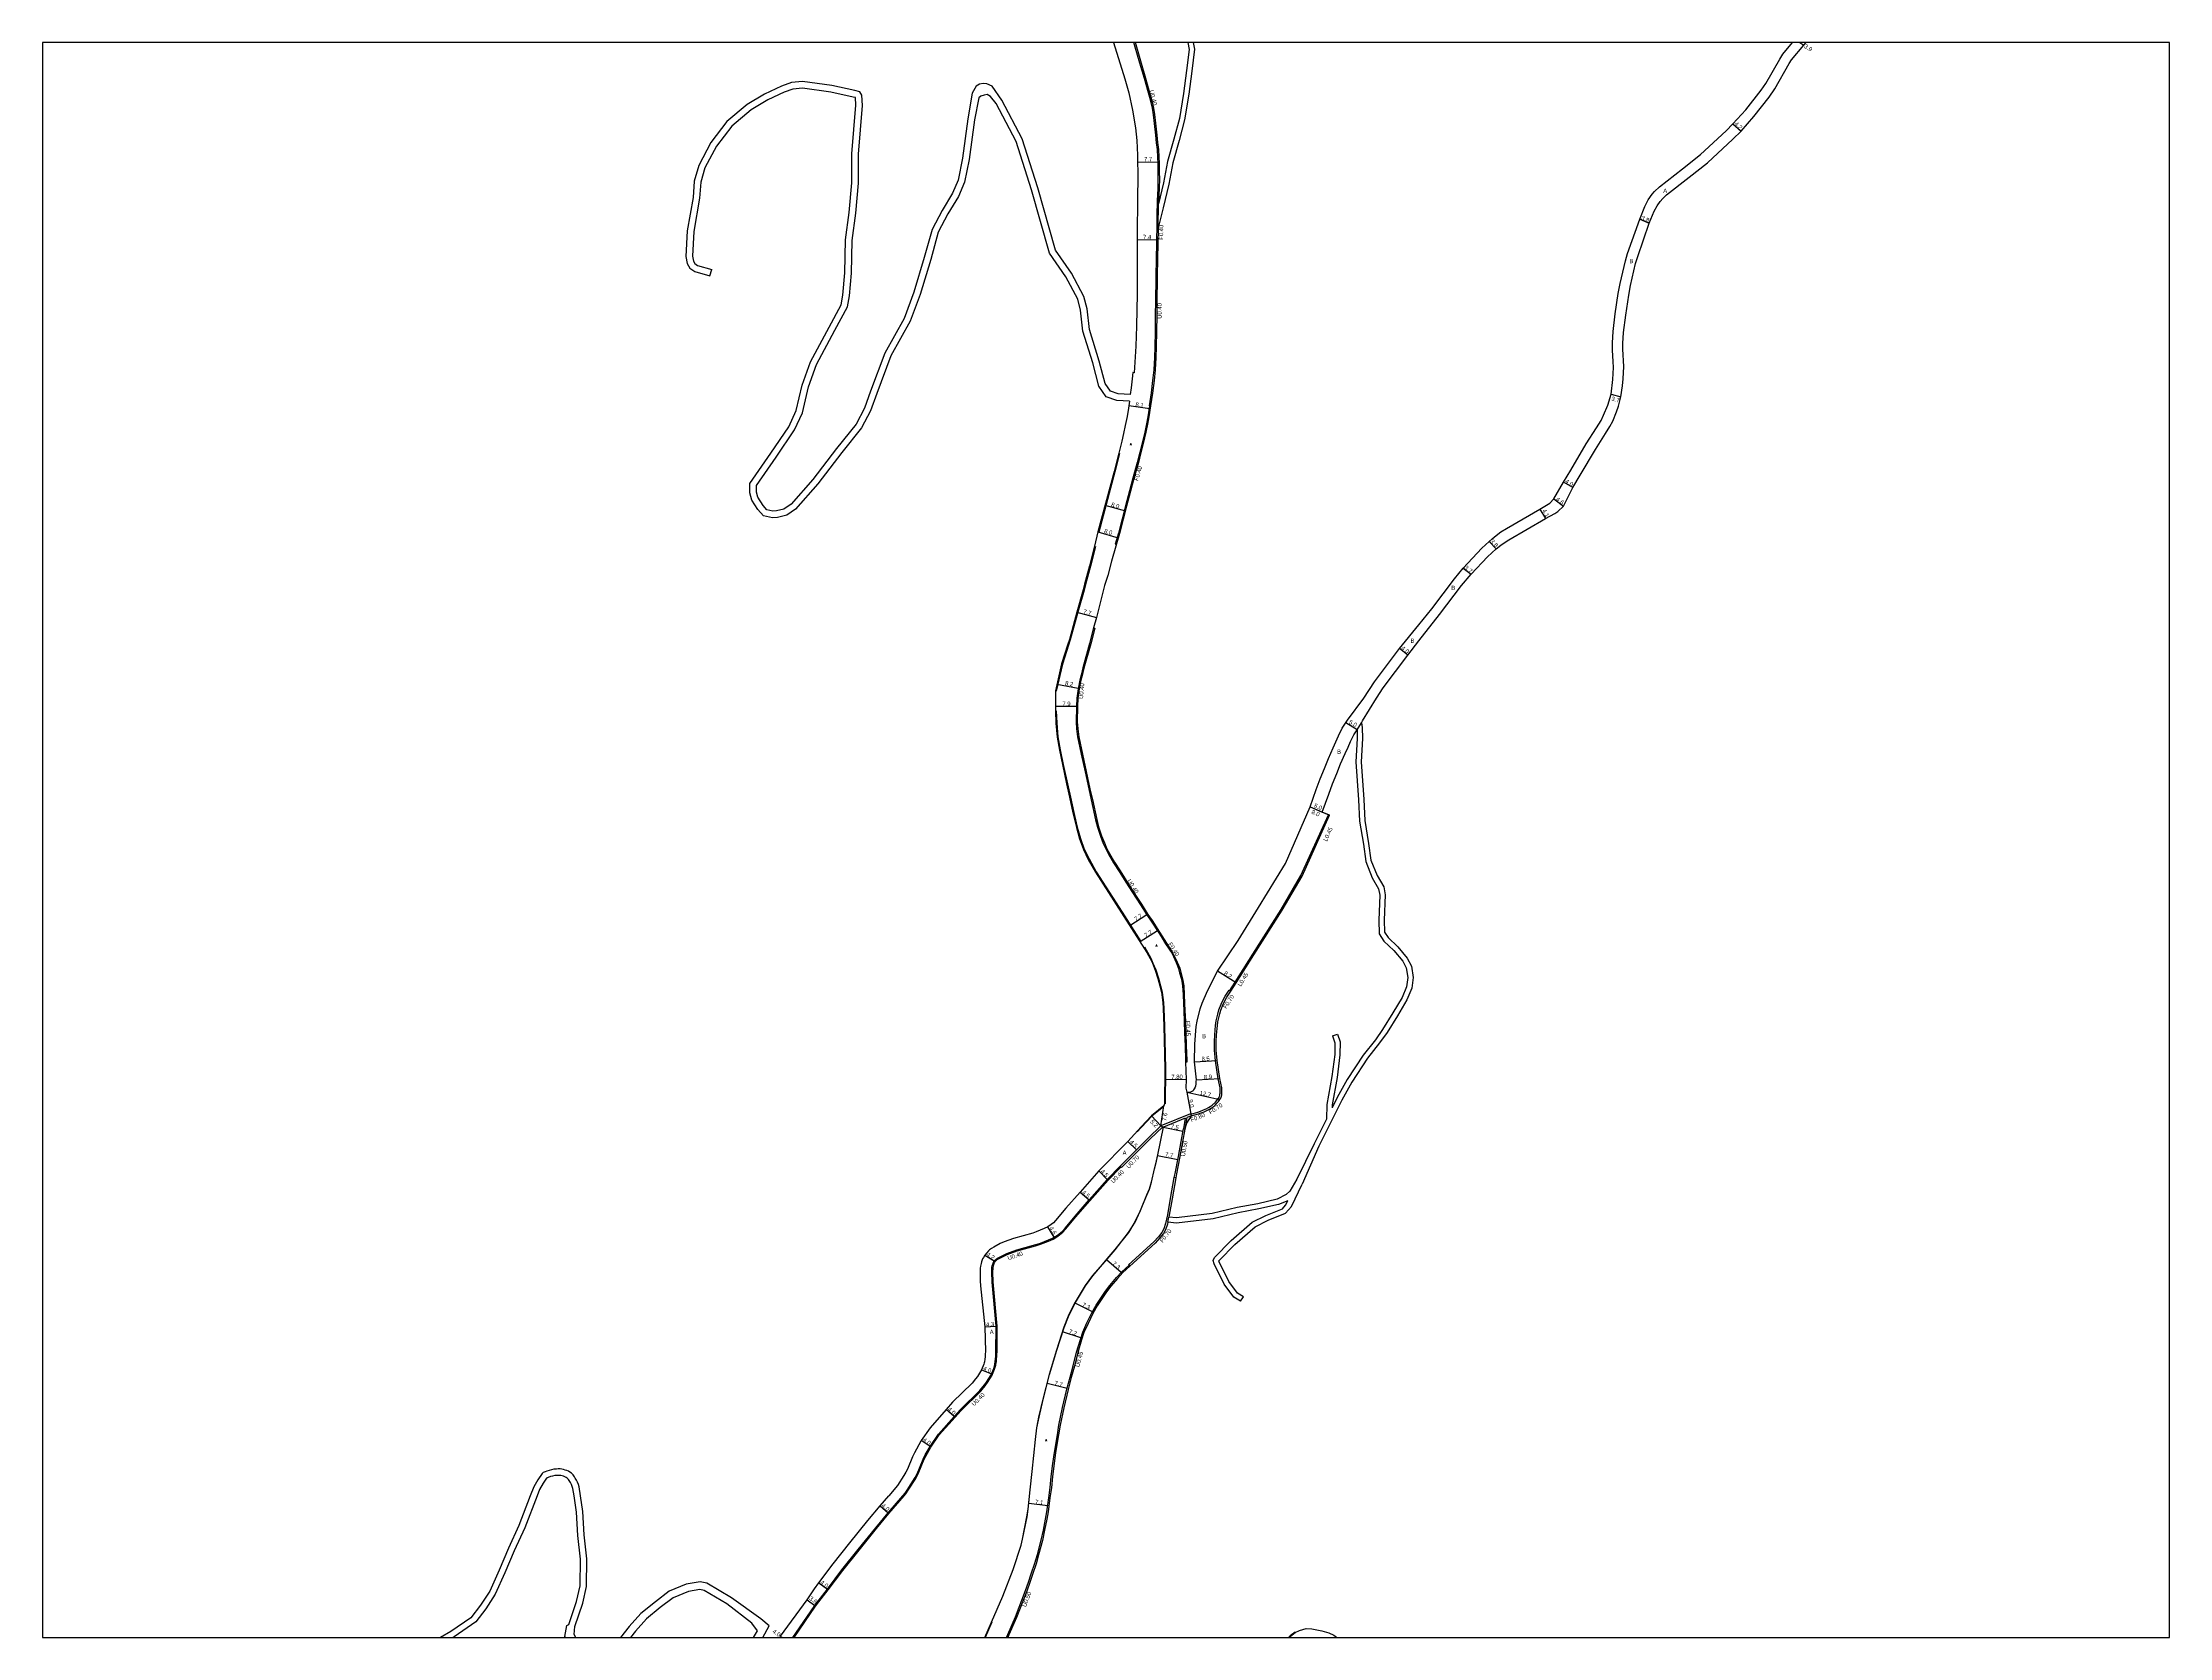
# Model space of a CAD drawing. Header units: metres. Extents: x -24000 to -20800, y -90000 to -87000.
# Drawn here: x -23200 to -22400, y -90000 to -89400 of the extents above; entities that cross this region are included whole.
import ezdxf

# ---------------------------------------------------------------- set-up
doc = ezdxf.new("R2010")
doc.units = ezdxf.units.M
doc.header["$LTSCALE"] = 2.5
for name, color, linetype in [('側溝・桝', 7, 'Continuous'), ('図郭', 7, 'Continuous'), ('幅員', 7, 'Continuous'), ('歩道・分離帯・安全施設', 7, 'Continuous'), ('舗装', 7, 'Continuous'), ('道路', 7, 'Continuous')]:
    doc.layers.add(name, color=color, linetype=linetype)
doc.styles.get("Standard").update_dxf_attribs({"font": ''})
doc.styles.add('YOKO_DECO', font='txt.shx', dxfattribs={"bigfont": 'extfont.shx'})
doc.styles.get('Standard').set_extended_font_data('@MS PGothic')

msp = doc.modelspace()

# ---------------------------------------------------------------- linework, layer by layer
at = {"layer": '側溝・桝'}
for points in [[(-22780.2, -89459.57), (-22780.61, -89459.56), (-22780.44, -89454.95), (-22780.32, -89451.18), (-22780.36, -89449), (-22780.4, -89445.65), (-22780.48, -89443.08), (-22780.66, -89440.23), (-22780.98, -89437.67), (-22781.24, -89434.91), (-22781.78, -89430.4), (-22782.19, -89427.14), (-22782.56, -89424.74), (-22783.06, -89422.53), (-22783.52, -89420.68), (-22784.3, -89418), (-22785.58, -89413.56), (-22787.22, -89407.82), (-22789.24, -89400.82), (-22789.48, -89400)], [(-22780.88, -89474), (-22780.79, -89469.45), (-22780.7, -89465.02), (-22780.61, -89459.56)], [(-22780.39, -89469.46), (-22780.22, -89460.71)], [(-22783.27, -89536.67), (-22783.68, -89536.61), (-22782.93, -89531.83), (-22782.33, -89527.12), (-22781.93, -89523.16), (-22781.67, -89518.52), (-22781.51, -89514.48), (-22781.44, -89508.72), (-22781.34, -89502.51), (-22781.24, -89497.26), (-22781.12, -89488.59), (-22781.01, -89480.63), (-22780.92, -89476.26), (-22780.88, -89474), (-22780.47, -89474.01)], [(-22783.68, -89536.61), (-22784.32, -89540.75), (-22784.81, -89543.45), (-22785.45, -89546.53), (-22786.24, -89550.2), (-22787.27, -89554.07), (-22788.22, -89557.93), (-22789.95, -89563.86), (-22791.14, -89568.64), (-22792.65, -89574.32), (-22793.95, -89579.22), (-22795.33, -89584.55), (-22796.54, -89588.76), (-22796.15, -89588.85)], [(-22804.64, -89620.19), (-22806.16, -89626.14)], [(-22806.16, -89626.14), (-22808.69, -89635.23), (-22809.36, -89637.98), (-22809.85, -89639.82), (-22810.45, -89643.08), (-22810.98, -89646.64), (-22811.15, -89649.81), (-22811.22, -89655.5), (-22811.04, -89658.15), (-22810.69, -89661.21), (-22809.29, -89667.74), (-22807.85, -89674.37), (-22806.5, -89680.81), (-22805.54, -89684.85), (-22803.89, -89692.4), (-22803.19, -89695.2), (-22802.07, -89698.6), (-22801.01, -89701.26), (-22800, -89703.52), (-22799, -89705.34), (-22797.13, -89708.56), (-22795.01, -89711.82), (-22792.48, -89715.82), (-22790.27, -89719.41), (-22787.05, -89724.4), (-22784.58, -89728.2), (-22783.04, -89730.5), (-22780.18, -89734.91), (-22779.29, -89736.32), (-22778.95, -89736.09)], [(-22779.29, -89736.32), (-22777.59, -89739.01), (-22775.16, -89742.75), (-22773.56, -89746.1), (-22772.67, -89748.29), (-22772.3, -89749.95), (-22771.62, -89752.37), (-22771.22, -89754.92), (-22771.03, -89758.12), (-22770.89, -89761.48), (-22770.77, -89764.17), (-22770.6, -89768.29), (-22770.44, -89772.51), (-22770.25, -89777.42), (-22770.06, -89782.79), (-22770.04, -89783.57)], [(-22770.17, -89804.65), (-22778.42, -89808.01)], [(-22770.17, -89804.65), (-22770.91, -89808.65)], [(-22769.6, -89804.42), (-22770.4, -89808.74)], [(-22768.02, -89803.78), (-22768.24, -89803.86), (-22769.6, -89804.42)], [(-22773.77, -89827.08), (-22774.3, -89826.98), (-22773.97, -89825.45), (-22772.74, -89819.01), (-22771.74, -89813.42), (-22770.91, -89808.65), (-22770.4, -89808.74)], [(-22774.3, -89826.98), (-22774.48, -89826.95), (-22775.83, -89834.88), (-22776.89, -89841), (-22777.57, -89844.31), (-22778.28, -89846.3), (-22779.03, -89847.6), (-22780.3, -89849.27), (-22782.02, -89851.17), (-22791.48, -89859.77), (-22791.31, -89859.96)], [(-22776.73, -89843.82), (-22776.33, -89841.85)], [(-22837.45, -90000), (-22836.94, -89998.86), (-22834.08, -89992.24), (-22830.25, -89982.36), (-22829.1, -89979.23), (-22828.11, -89976.1), (-22826.75, -89972.11), (-22825.81, -89968.8), (-22824.34, -89963.44), (-22823.53, -89959.58), (-22822.75, -89955.44), (-22822.21, -89952.7), (-22821.55, -89947.41), (-22821.01, -89943.63), (-22820.6, -89939.39), (-22820.01, -89934.53), (-22819.4, -89930.4), (-22818.28, -89923.73), (-22817.7, -89920.09), (-22816.36, -89913.47), (-22814.7, -89906.65), (-22813.5, -89902.08), (-22812.33, -89897.8), (-22811.08, -89892.68), (-22809.61, -89887.88), (-22808.74, -89885.17), (-22807.19, -89881.66), (-22805.32, -89877.89), (-22803.71, -89874.99), (-22802.21, -89872.77), (-22800.18, -89869.74), (-22798.56, -89867.61), (-22795.99, -89864.62), (-22794.02, -89862.43), (-22791.31, -89859.96), (-22791, -89860.31)]]:
    msp.add_lwpolyline(points, dxfattribs=at)
at = {"layer": '側溝・桝', "flags": 128}
for points in [[(-22753.46, -89756.61), (-22751.45, -89753.44), (-22744.81, -89742.94), (-22734.1, -89726.2), (-22726.66, -89713.34), (-22716.31, -89690.48)], [(-22768.14, -89803.08), (-22765.48, -89802.37), (-22764.43, -89801.99), (-22763.38, -89801.57), (-22762.36, -89801.1), (-22761.46, -89800.63), (-22760.78, -89800.23), (-22760.12, -89799.78), (-22759.51, -89799.29), (-22759.36, -89799.16), (-22758.77, -89798.57), (-22758.25, -89797.95), (-22757.76, -89797.27), (-22757.73, -89797.22), (-22757.49, -89796.82), (-22757.3, -89796.42), (-22757.24, -89796.25), (-22757.17, -89795.91), (-22757.13, -89795.53), (-22757.11, -89795.32), (-22757.07, -89794.49), (-22757.09, -89793.68), (-22757.12, -89793.28), (-22757.82, -89789.89), (-22758.87, -89783.08), (-22759.21, -89779.1), (-22759.21, -89775.79), (-22759.12, -89773.3), (-22758.79, -89769.79), (-22758.52, -89768.08), (-22757.96, -89765.46), (-22757.5, -89763.87), (-22756.7, -89761.8), (-22756.39, -89761.12), (-22755.15, -89758.8), (-22753.67, -89756.47)], [(-22753.67, -89756.47), (-22753.46, -89756.61), (-22753.08, -89756.85)], [(-22794.17, -89823.24), (-22788.08, -89817.07), (-22783.55, -89812.49), (-22778.68, -89807.86)], [(-22768.16, -89802.97), (-22779.32, -89807.51)], [(-22768.14, -89803.08), (-22768.16, -89802.97)], [(-22865.84, -89928.38), (-22862.69, -89923.83), (-22856.77, -89917.14), (-22854.49, -89914.56), (-22847.12, -89907.31), (-22845.49, -89905.36), (-22844.59, -89904.12), (-22842.85, -89901.34), (-22842.71, -89901), (-22841.92, -89899.07), (-22841.46, -89897.62), (-22841.4, -89897.3), (-22841.24, -89896.29), (-22841.14, -89895.28), (-22841.07, -89894.27), (-22841.01, -89893.26), (-22840.98, -89892.65), (-22840.92, -89882.89), (-22842.45, -89866.27), (-22842.52, -89862.61), (-22842.49, -89860.9), (-22842.37, -89860.13), (-22842.24, -89859.71), (-22842.05, -89859.26), (-22841.92, -89858.95), (-22841.68, -89858.58), (-22841.48, -89858.3), (-22841.22, -89858.08), (-22840.92, -89857.87), (-22840.63, -89857.66), (-22840.38, -89857.51), (-22837.14, -89855.88), (-22833.38, -89854.59), (-22826.49, -89852.66), (-22824.59, -89852.05), (-22821.68, -89850.94), (-22819.92, -89850.12), (-22819.24, -89849.73), (-22818.04, -89848.93), (-22816.88, -89848.05), (-22816.25, -89847.5), (-22815.08, -89846.3), (-22811.34, -89841.73), (-22806.04, -89835.68), (-22799.23, -89827.93), (-22794.39, -89823.03)], [(-22794.17, -89823.24), (-22794.67, -89822.74)], [(-22875.93, -89946.69), (-22875.25, -89945.91), (-22874.35, -89944.64), (-22871.54, -89940.15), (-22870.65, -89938.46), (-22868.34, -89932.94), (-22867.76, -89931.78), (-22865.84, -89928.38)], [(-22917.33, -90000), (-22909.22, -89988.18), (-22908, -89986.61), (-22904.48, -89982.11), (-22898.98, -89974.82), (-22892.86, -89967.15), (-22886.3, -89958.97), (-22881.64, -89953.33), (-22875.93, -89946.69)]]:
    msp.add_lwpolyline(points, dxfattribs=at)
at = {"layer": '図郭'}
msp.add_lwpolyline([(-23200, -90000), (-22400, -90000), (-22400, -89400), (-23200, -89400)], close=True, dxfattribs=at)
at = {"layer": '幅員', "flags": 128}
for points in [[(-22539.09, -89400), (-22537.53, -89401)], [(-22564.22, -89430.53), (-22561.13, -89433.38)], [(-22595.7, -89467.96), (-22599.2, -89466.49)], [(-22609.95, -89532.27), (-22606.39, -89533.28)], [(-22624.42, -89567.44), (-22627.87, -89565.4)], [(-22636.82, -89575.52), (-22634.74, -89579.05)], [(-22631.59, -89571.71), (-22627.9, -89574.47)], [(-22655.88, -89587.71), (-22653.23, -89590.44)], [(-22665.62, -89597.76), (-22662.71, -89600.05)], [(-22686.42, -89630.44), (-22689.55, -89627.95)], [(-22705.56, -89658.51), (-22709.81, -89655.88)], [(-22723.26, -89687.53), (-22715.89, -89690.65)], [(-22723.26, -89687.53), (-22718.65, -89689.48)], [(-22751.07, -89753.68), (-22758.01, -89749.32)], [(-22766.66, -89783.4), (-22758.17, -89782.99)], [(-22777.71, -89790.05), (-22769.92, -89789.95)], [(-22766.02, -89790.26), (-22757.13, -89789.76)], [(-22779.32, -89807.51), (-22778.21, -89799.99)], [(-22769.55, -89794.91), (-22757.14, -89797.6)], [(-22769.55, -89794.91), (-22768.02, -89803.78)], [(-22779.32, -89807.51), (-22782.9, -89803.73)], [(-22788.58, -89816.58), (-22791.78, -89813.42)], [(-22799.52, -89827.66), (-22802.72, -89824.49)], [(-22809.72, -89832.45), (-22806.34, -89835.42)], [(-22819.45, -89849.39), (-22821.88, -89845.48)], [(-22845.6, -89856.17), (-22842.01, -89858.35)], [(-22845.61, -89883.19), (-22841.32, -89882.91)], [(-22846.78, -89899.33), (-22843.08, -89900.84)], [(-22857.07, -89916.88), (-22860.07, -89914.23)], [(-22866.18, -89928.17), (-22869.47, -89925.89)], [(-22884.98, -89950.46), (-22881.94, -89953.07)], [(-22908.02, -89979.49), (-22904.8, -89981.86)], [(-22912.46, -89985.83), (-22909.55, -89987.95)], [(-22922.37, -89999.57), (-22921.76, -90000)]]:
    msp.add_lwpolyline(points, dxfattribs=at)
at = {"layer": '幅員'}
for points in [[(-22788.1, -89445.06), (-22780.42, -89444.82)], [(-22788.28, -89474.09), (-22780.88, -89474.23)], [(-22783.46, -89537.86), (-22791.46, -89536.72)], [(-22800.4, -89574.07), (-22792.71, -89576.12)], [(-22803.09, -89584.1), (-22795.41, -89586.31)], [(-22810.96, -89614.26), (-22803.55, -89616.32)], [(-22818.47, -89641.42), (-22810.42, -89642.9)], [(-22811.15, -89649.81), (-22819.03, -89649.82)], [(-22784.58, -89728.2), (-22791.02, -89732.32)], [(-22780.66, -89734.17), (-22787.17, -89738.33)], [(-22771.08, -89809.63), (-22778.45, -89808.15)], [(-22772.99, -89820.34), (-22780.58, -89818.82)], [(-22794.32, -89862.76), (-22799.8, -89857.98)], [(-22805.08, -89877.45), (-22811.58, -89874.22)], [(-22809.43, -89887.32), (-22816.3, -89885.08)], [(-22814.62, -89906.34), (-22822.1, -89904.41)], [(-22821.93, -89950.45), (-22829.02, -89949.64)]]:
    msp.add_lwpolyline(points, dxfattribs=at)
at = {"layer": '歩道・分離帯・安全施設'}
for points in [[(-22794.88, -89554.57), (-22796.66, -89561.48), (-22802.75, -89584.18)], [(-22803.95, -89589.54), (-22805.88, -89596.94), (-22807.71, -89603.84), (-22808.2, -89606)], [(-22808.2, -89606), (-22810.61, -89614.35), (-22813.42, -89624.7)], [(-22813.42, -89624.7), (-22814.12, -89626.75), (-22816.36, -89633.84), (-22818.69, -89644.02)], [(-22818.7, -89651.36), (-22818.53, -89656.05), (-22818.09, -89661.21), (-22817.2, -89666.13), (-22816.09, -89671.54), (-22814.48, -89678.85), (-22813.38, -89683.87), (-22812.11, -89689.71), (-22810.84, -89695.22), (-22809.61, -89699.47), (-22808.15, -89703.44), (-22806.39, -89707.14), (-22803.66, -89711.97), (-22793.93, -89727.17), (-22786.86, -89738.2)], [(-22785.52, -89740.22), (-22784.36, -89742.24), (-22783.16, -89744.49), (-22782.34, -89746.29), (-22781.29, -89748.89), (-22780.27, -89751.97), (-22779.48, -89754.83), (-22778.93, -89757.23), (-22778.6, -89759.25), (-22778.35, -89761.16), (-22778.19, -89763.44), (-22777.95, -89769.98), (-22777.7, -89780.53), (-22777.63, -89786.19), (-22777.76, -89799.27)], [(-22780.65, -89818.46), (-22781.12, -89820.75), (-22781.87, -89823.73), (-22783.02, -89828.68), (-22783.81, -89831.34), (-22784.72, -89833.59), (-22787.21, -89839.56), (-22789.14, -89843.66), (-22791.59, -89847.6), (-22796.62, -89854.09), (-22798.91, -89856.74), (-22802.18, -89860.51), (-22805.06, -89863.81), (-22807.88, -89867.64), (-22811.92, -89874.53), (-22814.23, -89879.18), (-22815.87, -89883.32), (-22818.66, -89891.87), (-22821.38, -89901.06), (-22823.78, -89910.39), (-22825.33, -89917.07), (-22826.11, -89921.17), (-22826.69, -89925.48), (-22827.94, -89937.61), (-22828.69, -89944.5), (-22828.99, -89948.15), (-22829.4, -89951.72), (-22829.84, -89954.62), (-22831.55, -89963.04)], [(-22842.9, -89994.28), (-22845.47, -90000)], [(-22728.9, -89997.99), (-22730.71, -89999.34), (-22731.35, -90000)]]:
    msp.add_lwpolyline(points, dxfattribs=at)
at = {"layer": '歩道・分離帯・安全施設', "flags": 128}
msp.add_lwpolyline([(-22778.25, -89800.2), (-22782.8, -89803.84), (-22786.68, -89807.97), (-22788.26, -89809.73)], dxfattribs=at)
at = {"layer": '舗装'}
msp.add_lwpolyline([(-22599.2, -89466.49), (-22595.7, -89467.96)], dxfattribs=at)
at = {"layer": '舗装', "flags": 128}
msp.add_lwpolyline([(-22705.56, -89658.51), (-22703.95, -89655.88)], dxfattribs=at)
at = {"layer": '道路'}
for points in [[(-22797.19, -89400), (-22792.88, -89413.68), (-22791.45, -89418.89), (-22790.06, -89425.39), (-22788.9, -89432.03), (-22788.43, -89436.85), (-22788.1, -89442.38), (-22788.08, -89451.43), (-22788.11, -89457.8), (-22788.28, -89473.08), (-22788.31, -89494.57), (-22788.47, -89506.74), (-22788.75, -89514.19), (-22789.42, -89524.2)], [(-22789.05, -89400), (-22788.84, -89400.7), (-22786.82, -89407.71), (-22785.19, -89413.44), (-22783.91, -89417.89), (-22783.12, -89420.57), (-22782.67, -89422.43), (-22782.16, -89424.67), (-22781.79, -89427.08), (-22781.37, -89430.35), (-22780.84, -89434.87), (-22780.57, -89437.62), (-22780.25, -89440.19), (-22780.07, -89443.06), (-22779.99, -89445.64), (-22779.95, -89449), (-22779.92, -89451.18), (-22780.03, -89454.96), (-22780.2, -89459.57), (-22780.22, -89460.71)], [(-22769.2, -89400), (-22768.68, -89402.61), (-22769.7, -89410.46), (-22770.88, -89419.15), (-22772.38, -89428.62), (-22774.48, -89436.34), (-22776.82, -89444.79), (-22778.35, -89452.81), (-22780.22, -89460.71)], [(-22780.38, -89469.34), (-22780.39, -89469.46), (-22780.51, -89476.27), (-22780.6, -89480.63), (-22780.71, -89488.59), (-22780.83, -89497.27), (-22780.93, -89502.51), (-22781.03, -89508.72), (-22781.1, -89514.49), (-22781.26, -89518.54), (-22781.52, -89523.19), (-22781.92, -89527.16), (-22782.53, -89531.89), (-22783.27, -89536.67), (-22783.92, -89540.82), (-22784.41, -89543.53), (-22785.05, -89546.61), (-22785.85, -89550.3), (-22786.87, -89554.17), (-22787.82, -89558.03), (-22789.55, -89563.96), (-22790.75, -89568.74), (-22792.26, -89574.42), (-22793.56, -89579.33), (-22794.93, -89584.65), (-22797.97, -89595.16), (-22799.29, -89600.51), (-22800.56, -89604.32), (-22801.61, -89608.31)], [(-22789.42, -89524.2), (-22789.94, -89524.17), (-22790.12, -89526.54), (-22790.53, -89529.91), (-22790.86, -89532.46)], [(-22791.21, -89534.95), (-22791.57, -89537.5), (-22792.07, -89540.69), (-22792.76, -89544.05), (-22793.39, -89547.03), (-22794.1, -89549.91), (-22795.21, -89554.48), (-22796.99, -89561.4), (-22803.09, -89584.1), (-22804.3, -89589.45), (-22806.23, -89596.85), (-22808.06, -89603.74), (-22808.56, -89605.9)], [(-22808.56, -89605.9), (-22810.96, -89614.26), (-22813.78, -89624.6)], [(-22801.61, -89608.31), (-22803.55, -89616.32), (-22804.64, -89620.19)], [(-22804.64, -89620.19), (-22804.23, -89620.29), (-22805.76, -89626.24)], [(-22813.78, -89624.6), (-22814.47, -89626.68), (-22816.71, -89633.76), (-22819.04, -89643.92), (-22819.02, -89651.37), (-22818.86, -89656.07), (-22818.41, -89661.26), (-22817.52, -89666.19), (-22816.41, -89671.6), (-22814.8, -89678.92), (-22813.7, -89683.93), (-22812.43, -89689.78), (-22811.15, -89695.31), (-22809.92, -89699.58), (-22808.45, -89703.57), (-22806.68, -89707.29), (-22803.94, -89712.14), (-22794.2, -89727.35), (-22784.58, -89742.36), (-22783.39, -89744.6), (-22782.57, -89746.39), (-22781.53, -89748.98), (-22780.51, -89752.04), (-22779.72, -89754.89), (-22779.17, -89757.28), (-22778.84, -89759.28), (-22778.6, -89761.18), (-22778.44, -89763.45), (-22778.2, -89769.99), (-22777.95, -89780.54), (-22777.88, -89786.19), (-22778.01, -89799.26), (-22778.21, -89799.99)], [(-22805.76, -89626.24), (-22808.28, -89635.33), (-22808.96, -89638.08), (-22809.44, -89639.91), (-22810.04, -89643.15), (-22810.57, -89646.69), (-22810.73, -89649.82), (-22810.8, -89655.49), (-22810.62, -89658.12), (-22810.28, -89661.15), (-22808.89, -89667.65), (-22807.44, -89674.28), (-22806.1, -89680.72), (-22805.14, -89684.76), (-22803.49, -89692.31), (-22802.79, -89695.08), (-22801.68, -89698.45), (-22800.62, -89701.1), (-22799.63, -89703.33), (-22798.64, -89705.13), (-22796.78, -89708.34), (-22794.66, -89711.59), (-22792.12, -89715.6), (-22789.92, -89719.19), (-22786.7, -89724.17), (-22784.23, -89727.97), (-22782.69, -89730.28), (-22779.83, -89734.69), (-22777.24, -89738.79), (-22774.8, -89742.55), (-22773.18, -89745.93), (-22772.23, -89748.19), (-22771.86, -89749.84), (-22771.18, -89752.27), (-22770.77, -89754.87), (-22770.58, -89758.1), (-22770.44, -89761.46), (-22770.32, -89764.15), (-22770.15, -89768.28), (-22769.98, -89772.49), (-22769.79, -89777.4), (-22769.6, -89782.78), (-22769.58, -89783.56), (-22770.04, -89783.57), (-22769.9, -89790.05), (-22769.99, -89793.39), (-22769.55, -89794.91)], [(-22768.02, -89803.78), (-22769.72, -89806.54), (-22770.4, -89808.74), (-22771.21, -89813.51), (-22772.21, -89819.11), (-22773.45, -89825.56), (-22773.77, -89827.08), (-22775.12, -89835.01), (-22776.18, -89841.13), (-22776.33, -89841.85)], [(-22845.63, -90000), (-22843.02, -89994.19), (-22838.85, -89984.44), (-22834.87, -89974.44), (-22831.92, -89965.24), (-22831.41, -89963.07), (-22829.7, -89954.65), (-22829.26, -89951.74), (-22828.85, -89948.17), (-22828.55, -89944.51), (-22827.81, -89937.62), (-22826.56, -89925.49), (-22825.98, -89921.19), (-22825.19, -89917.1), (-22823.65, -89910.42), (-22821.25, -89901.09), (-22818.53, -89891.91), (-22815.74, -89883.37), (-22814.11, -89879.24), (-22811.8, -89874.59), (-22807.76, -89867.72), (-22804.96, -89863.9), (-22802.08, -89860.6), (-22798.8, -89856.84), (-22796.51, -89854.18), (-22791.48, -89847.68), (-22789.02, -89843.73), (-22787.09, -89839.62), (-22784.59, -89833.65), (-22783.68, -89831.38), (-22782.88, -89828.72), (-22781.74, -89823.76), (-22780.98, -89820.78), (-22780.52, -89818.49), (-22778.42, -89808.01)], [(-22776.73, -89843.82), (-22776.87, -89844.51), (-22777.63, -89846.62), (-22778.42, -89847.99), (-22779.74, -89849.71), (-22781.51, -89851.68), (-22791, -89860.31), (-22793.69, -89862.76), (-22795.64, -89864.93), (-22798.19, -89867.9), (-22799.8, -89870.01), (-22801.82, -89873.03), (-22803.31, -89875.24), (-22804.91, -89878.11), (-22806.77, -89881.86), (-22808.31, -89885.33), (-22809.16, -89888.02), (-22810.63, -89892.8), (-22811.88, -89897.92), (-22813.05, -89902.2), (-22814.25, -89906.76), (-22815.91, -89913.57), (-22817.24, -89920.18), (-22817.82, -89923.81), (-22818.94, -89930.47), (-22819.55, -89934.59), (-22820.14, -89939.44), (-22820.55, -89943.69), (-22821.09, -89947.47), (-22821.75, -89952.78), (-22822.3, -89955.53), (-22823.07, -89959.67), (-22823.89, -89963.55), (-22825.36, -89968.92), (-22826.3, -89972.26), (-22827.65, -89976.25), (-22828.64, -89979.38), (-22829.8, -89982.53), (-22833.63, -89992.43), (-22836.5, -89999.06), (-22836.92, -90000)], [(-22929.11, -90000), (-22926.67, -89995.64), (-22929.8, -89992.98), (-22940.87, -89985.09), (-22950.16, -89979.6), (-22952.67, -89979.05), (-22957.87, -89980), (-22964.28, -89982.63), (-22969.47, -89986.55), (-22974.94, -89990.94), (-22979.29, -89995.89), (-22982.57, -90000)], [(-22932.63, -90000), (-22931.11, -89997.48), (-22933.16, -89994.62), (-22942.65, -89987.33), (-22951.2, -89982.27), (-22952.72, -89981.93), (-22957.03, -89982.72), (-22962.78, -89985.08), (-22967.63, -89988.75), (-22972.86, -89992.95), (-22976.99, -89997.65), (-22978.87, -90000)], [(-22731.17, -90000), (-22730.66, -89999.47), (-22728.85, -89998.12), (-22727.27, -89997.32), (-22724.72, -89996.65), (-22722.54, -89996.69), (-22718.78, -89997.51), (-22716.21, -89998.27), (-22714.34, -89999.15), (-22713.34, -89999.87), (-22713.2, -90000)]]:
    msp.add_lwpolyline(points, dxfattribs=at)
at = {"layer": '道路', "flags": 128}
for points in [[(-22767.16, -89400), (-22766.66, -89402.54), (-22767.72, -89410.76), (-22768.9, -89419.44), (-22770.42, -89429.04), (-22772.53, -89436.8), (-22774.87, -89445.24), (-22776.4, -89453.23), (-22778.5, -89462.14), (-22780.03, -89468.16), (-22780.39, -89469.46)], [(-22545.43, -89404.43), (-22541.73, -89400)], [(-22542.15, -89406.54), (-22537.53, -89401), (-22536.64, -89400)], [(-22682.28, -89619.02), (-22677.44, -89613.07), (-22668.92, -89601.81), (-22665.62, -89597.76), (-22658.58, -89590.18), (-22655.88, -89587.71), (-22654.74, -89586.68), (-22653.2, -89585.39), (-22651.44, -89584.1), (-22649.35, -89582.78), (-22636.82, -89575.52), (-22633.1, -89573.33), (-22631.59, -89571.71), (-22627.87, -89565.4), (-22625.18, -89560.84), (-22619.35, -89551.01), (-22615.5, -89545), (-22613.8, -89542.15), (-22612.83, -89540.19), (-22611.3, -89536.44), (-22609.95, -89532.27), (-22609.31, -89526.72), (-22609.11, -89522.26), (-22609.18, -89519.99), (-22609.53, -89515.7), (-22609.55, -89513.03), (-22609.28, -89508.66), (-22608.45, -89502.06), (-22607.35, -89494.46), (-22606.66, -89490.71), (-22604.66, -89482.11), (-22603.83, -89479.34), (-22599.2, -89466.49), (-22597.33, -89461.65), (-22596.07, -89459.21), (-22594.55, -89457.05), (-22593.66, -89456.09), (-22591.75, -89454.28), (-22583.14, -89447.46), (-22576.39, -89442.15), (-22566.73, -89433.26), (-22564.22, -89430.53), (-22559.39, -89425.28), (-22553.61, -89417.96), (-22551.87, -89415.4), (-22546.58, -89406.2), (-22545.43, -89404.43)], [(-22627.9, -89574.47), (-22624.42, -89567.44), (-22621.69, -89562.81), (-22615.94, -89553.11), (-22612.1, -89547.11), (-22610.5, -89544.43), (-22609.42, -89542.41), (-22607.98, -89538.87), (-22607.27, -89536.79), (-22606.39, -89533.28), (-22605.72, -89529.13), (-22605.46, -89526.48), (-22605.27, -89521.87), (-22605.58, -89515.38), (-22605.55, -89513.21), (-22605.29, -89509.04), (-22604.49, -89502.59), (-22603.39, -89495.03), (-22602.72, -89491.43), (-22600.79, -89483.12), (-22600.02, -89480.49), (-22595.7, -89467.96), (-22593.79, -89463.43), (-22592.75, -89461.44), (-22591.55, -89459.74), (-22590.55, -89458.65), (-22589.12, -89457.3), (-22580.71, -89450.64), (-22573.8, -89445.2), (-22564.17, -89436.37), (-22561.13, -89433.38), (-22556.35, -89427.88), (-22550.58, -89420.57), (-22548.41, -89417.37), (-22543.05, -89407.84), (-22542.15, -89406.54)], [(-22790.86, -89532.46), (-22795.46, -89532.21), (-22798.37, -89531.16), (-22800.33, -89528.27), (-22802.53, -89519.81), (-22806.22, -89507.99), (-22807.14, -89500.23), (-22808.29, -89495.6), (-22812.92, -89486.79), (-22818.95, -89478.1), (-22825.65, -89454.7), (-22831.54, -89436.27), (-22839.18, -89421.67), (-22842.77, -89416.45), (-22844.86, -89415.52), (-22846.26, -89415.4), (-22847.53, -89415.63), (-22848.81, -89416.44), (-22850.33, -89419.1), (-22851.97, -89428.71), (-22853.98, -89443.52), (-22855.62, -89451.74), (-22857.72, -89456.71), (-22861.68, -89463.19), (-22865.41, -89470.36), (-22868.34, -89480.89), (-22872.31, -89493.97), (-22875.93, -89503.8), (-22883.16, -89516.87), (-22888.53, -89531.1), (-22890.87, -89537.58), (-22894.01, -89543.59), (-22901.35, -89552.73), (-22910.32, -89564.4), (-22918.47, -89573.65), (-22921.15, -89575.49), (-22923.94, -89576.18), (-22925.33, -89576.29), (-22927.54, -89575.83), (-22928.93, -89574.2), (-22930.9, -89571.07), (-22931.48, -89569.1), (-22931.47, -89566.67), (-22924.01, -89555.92), (-22917.14, -89545.75), (-22914.11, -89539.27), (-22911.88, -89529.55), (-22908.85, -89521.1), (-22901.97, -89508.26), (-22897.19, -89499.47), (-22896.48, -89495.31), (-22895.77, -89486.74), (-22895.51, -89474.47), (-22894.1, -89464.17), (-22893.15, -89452.94), (-22893.13, -89441.94), (-22891.58, -89423.65), (-22891.81, -89419.83), (-22892.62, -89418.55), (-22894.48, -89418.09), (-22903.08, -89416.22), (-22914.11, -89414.69), (-22918.29, -89415.03), (-22922.01, -89416.41), (-22928.41, -89419.41), (-22934.92, -89423.33), (-22942.6, -89429.68), (-22948.66, -89437.66), (-22953.21, -89446.22), (-22954.85, -89452.12), (-22955.32, -89458.26), (-22957.55, -89470.87), (-22958.04, -89480.48), (-22957.58, -89483.14), (-22956.53, -89484.88), (-22954.68, -89486.16), (-22948.99, -89487.79)], [(-22791.21, -89534.95), (-22795.97, -89534.69), (-22799.98, -89533.24), (-22802.65, -89529.31), (-22804.93, -89520.5), (-22808.68, -89508.52), (-22809.6, -89500.68), (-22810.64, -89496.5), (-22815.06, -89488.09), (-22821.24, -89479.18), (-22828.03, -89455.43), (-22833.85, -89437.24), (-22841.32, -89422.97), (-22843.46, -89420.27), (-22844.71, -89419.6), (-22845.88, -89419.79), (-22847.13, -89420.17), (-22847.81, -89420.84), (-22849.5, -89429.09), (-22851.51, -89443.94), (-22853.22, -89452.48), (-22855.49, -89457.86), (-22859.5, -89464.42), (-22863.07, -89471.28), (-22865.94, -89481.6), (-22869.94, -89494.76), (-22873.65, -89504.84), (-22880.88, -89517.92), (-22886.19, -89531.97), (-22888.57, -89538.59), (-22891.91, -89544.97), (-22899.38, -89554.26), (-22908.39, -89565.99), (-22916.8, -89575.53), (-22920.1, -89577.81), (-22923.54, -89578.66), (-22925.49, -89578.82), (-22928.88, -89578.1), (-22930.95, -89575.69), (-22933.2, -89572.11), (-22933.98, -89569.46), (-22933.97, -89565.89), (-22926.09, -89554.52), (-22919.32, -89544.51), (-22916.48, -89538.45), (-22914.29, -89528.84), (-22911.14, -89520.08), (-22904.16, -89507.07), (-22899.58, -89498.65), (-22898.96, -89494.99), (-22898.27, -89486.62), (-22898.01, -89474.27), (-22896.59, -89463.9), (-22895.65, -89452.83), (-22895.63, -89441.83), (-22894.09, -89423.62), (-22894.27, -89420.62), (-22894.2, -89420.74), (-22895.06, -89420.52), (-22903.52, -89418.68), (-22914.18, -89417.2), (-22917.75, -89417.49), (-22921.05, -89418.72), (-22927.23, -89421.61), (-22933.48, -89425.38), (-22940.79, -89431.43), (-22946.55, -89439.01), (-22950.87, -89447.15), (-22952.37, -89452.56), (-22952.84, -89458.57), (-22955.06, -89471.15), (-22955.53, -89480.33), (-22955.19, -89482.26), (-22954.67, -89483.13), (-22953.6, -89483.87), (-22948.3, -89485.39)], [(-22948.99, -89487.79), (-22948.3, -89485.39)], [(-22634.74, -89579.05), (-22631.18, -89577.15), (-22630.05, -89576.42), (-22627.9, -89574.47)], [(-22682.28, -89625.1), (-22674.56, -89615.12), (-22666.28, -89604.24), (-22662.71, -89600.05), (-22656.48, -89593.47), (-22653.23, -89590.44), (-22651.47, -89589.08), (-22650.22, -89588.19), (-22648.48, -89587.07), (-22634.74, -89579.05)], [(-22703.05, -89646.7), (-22698.99, -89640.47), (-22689.55, -89627.95), (-22682.28, -89619.02)], [(-22698.28, -89646.7), (-22695.74, -89642.81), (-22686.42, -89630.44), (-22682.28, -89625.1)], [(-22769.55, -89794.91), (-22768.13, -89794.7), (-22767.83, -89794.6), (-22767.54, -89794.47), (-22767.27, -89794.31), (-22767.23, -89794.27), (-22766.94, -89793.97), (-22766.71, -89793.63), (-22766.52, -89793.26), (-22766.43, -89793.05), (-22766.25, -89792.48), (-22766.14, -89791.89), (-22766.07, -89791.28), (-22766.03, -89790.68), (-22766.02, -89790.26), (-22766.66, -89783.4), (-22766.62, -89776.84), (-22766.07, -89770.16), (-22765.74, -89768.12), (-22764.59, -89763.57), (-22763.83, -89761.4), (-22761.77, -89756.71), (-22758.01, -89749.32), (-22750.31, -89737.82), (-22742.58, -89725.36), (-22732.51, -89708.85), (-22723.26, -89687.53), (-22720.89, -89681.03), (-22719.47, -89677.05), (-22717.83, -89673.04), (-22716.35, -89669.4), (-22714.58, -89665.39), (-22713.53, -89663.04), (-22712.52, -89660.81), (-22711.12, -89657.99), (-22709.18, -89654.86), (-22703.05, -89646.7)], [(-22703.95, -89655.88), (-22703.52, -89655.19), (-22698.28, -89646.7)], [(-22703.95, -89655.88), (-22703.6, -89657.71), (-22703.48, -89661.82), (-22703.98, -89670.62), (-22703.03, -89684.72), (-22702.63, -89692.65), (-22701.21, -89701.32), (-22700.37, -89707.64), (-22698.04, -89713.38), (-22695.56, -89717.65), (-22694.99, -89720.59), (-22695.34, -89730.13), (-22695.22, -89734.68), (-22693.9, -89736.74), (-22690.24, -89740.14), (-22686.72, -89744.42), (-22685.12, -89747.51), (-22684.41, -89751.77), (-22685.02, -89755.73), (-22686.82, -89760.13), (-22690.4, -89766.12), (-22694.27, -89772.41), (-22697.1, -89776.36), (-22701.7, -89782.06), (-22707.51, -89791.13), (-22711.24, -89797.86), (-22714.82, -89804.89), (-22719.9, -89815.13), (-22726.18, -89829.49)], [(-22768.02, -89803.78), (-22765.27, -89803.03), (-22764.19, -89802.64), (-22763.11, -89802.21), (-22762.06, -89801.73), (-22761.12, -89801.24), (-22760.4, -89800.82), (-22759.71, -89800.35), (-22759.05, -89799.83), (-22758.87, -89799.67), (-22758.26, -89799.05), (-22757.69, -89798.38), (-22757.19, -89797.67), (-22757.14, -89797.6), (-22756.87, -89797.15), (-22756.66, -89796.69), (-22756.57, -89796.45), (-22756.48, -89796.03), (-22756.43, -89795.6), (-22756.41, -89795.36), (-22756.37, -89794.5), (-22756.39, -89793.64), (-22756.43, -89793.18), (-22757.13, -89789.76), (-22758.17, -89782.99), (-22758.51, -89779.07), (-22758.51, -89775.8), (-22758.42, -89773.35), (-22758.08, -89769.77), (-22757.88, -89768.4), (-22757.22, -89765.39), (-22756.83, -89764.07), (-22755.93, -89761.75), (-22754.55, -89759.15), (-22753.08, -89756.85), (-22751.07, -89753.68), (-22744.43, -89743.18), (-22733.72, -89726.43), (-22726.26, -89713.56), (-22715.89, -89690.65), (-22718.65, -89689.48), (-22716.19, -89682.72), (-22714.8, -89678.84), (-22713.2, -89674.93), (-22711.75, -89671.36), (-22710.01, -89667.41), (-22708.97, -89665.1), (-22708, -89662.96), (-22706.74, -89660.42), (-22705.56, -89658.51)], [(-22705.56, -89658.51), (-22705.48, -89661.79), (-22705.98, -89670.63), (-22705.03, -89684.84), (-22704.63, -89692.87), (-22703.19, -89701.62), (-22702.31, -89708.15), (-22699.84, -89714.26), (-22697.46, -89718.36), (-22696.99, -89720.75), (-22697.34, -89730.12), (-22697.2, -89735.29), (-22695.45, -89738.04), (-22691.7, -89741.51), (-22688.4, -89745.53), (-22687.04, -89748.15), (-22686.43, -89751.78), (-22686.96, -89755.2), (-22688.61, -89759.23), (-22692.1, -89765.08), (-22695.94, -89771.31), (-22698.69, -89775.15), (-22703.33, -89780.89), (-22709.23, -89790.1), (-22713.01, -89796.93), (-22714.95, -89800.73)], [(-22714.83, -89773.62), (-22713.96, -89776.27), (-22713.99, -89780.67), (-22715.07, -89789.03), (-22716.9, -89799.44), (-22717.09, -89804.96)], [(-22712.93, -89772.99), (-22711.96, -89775.95), (-22711.99, -89780.8), (-22713.09, -89789.33), (-22714.91, -89799.65), (-22714.95, -89800.73)], [(-22714.83, -89773.62), (-22712.93, -89772.99)], [(-22778.21, -89799.99), (-22782.9, -89803.73), (-22786.79, -89807.87), (-22791.78, -89813.42), (-22802.72, -89824.49), (-22809.72, -89832.45), (-22815.08, -89838.56), (-22818.96, -89843.2), (-22819.76, -89843.98), (-22820.63, -89844.68), (-22821.88, -89845.48), (-22823.24, -89846.21), (-22826.22, -89847.41), (-22827.54, -89847.87), (-22834.84, -89849.91), (-22838.32, -89851.11), (-22839.75, -89851.74), (-22842.24, -89853.11), (-22843.08, -89853.67), (-22843.76, -89854.17), (-22844.19, -89854.54), (-22844.85, -89855.27), (-22845.6, -89856.17), (-22846.09, -89857.01), (-22846.4, -89857.58), (-22846.54, -89857.91), (-22846.83, -89858.7), (-22846.97, -89859.28), (-22847.19, -89860.29), (-22847.29, -89861.09), (-22847.38, -89862.3), (-22847.35, -89865.9), (-22847.23, -89867.68), (-22845.61, -89883.19), (-22845.38, -89892.46), (-22845.43, -89893.42), (-22845.49, -89894.38), (-22845.58, -89895.33), (-22845.72, -89896.28), (-22845.79, -89896.63), (-22845.91, -89897.21), (-22846.78, -89899.33), (-22848.31, -89901.78), (-22849.03, -89902.73), (-22850.36, -89904.32), (-22857.69, -89911.53), (-22860.07, -89914.23), (-22866.16, -89921.11), (-22869.47, -89925.89), (-22869.66, -89926.2), (-22872.09, -89930.5), (-22872.73, -89932.02), (-22874.68, -89936.69), (-22875.28, -89937.84), (-22876.08, -89939.12), (-22878.38, -89942.8), (-22881.73, -89946.69)], [(-22866.18, -89928.17), (-22863, -89923.58), (-22857.07, -89916.88), (-22854.78, -89914.28), (-22847.42, -89907.04), (-22845.66, -89904.94), (-22844.98, -89904), (-22843.21, -89901.16), (-22843.08, -89900.84), (-22842.24, -89898.8), (-22841.82, -89897.38), (-22841.79, -89897.23), (-22841.64, -89896.24), (-22841.54, -89895.24), (-22841.47, -89894.24), (-22841.41, -89893.24), (-22841.38, -89892.63), (-22841.32, -89882.91), (-22842.85, -89866.29), (-22842.92, -89862.61), (-22842.89, -89860.88), (-22842.79, -89860.12), (-22842.77, -89860.07), (-22842.61, -89859.57), (-22842.42, -89859.11), (-22842.28, -89858.76), (-22842.01, -89858.35), (-22841.77, -89858.03), (-22841.47, -89857.76), (-22841.14, -89857.54), (-22840.85, -89857.33), (-22840.58, -89857.16), (-22837.29, -89855.51), (-22833.5, -89854.21), (-22826.37, -89852.22), (-22824.69, -89851.66), (-22821.57, -89850.47), (-22820.18, -89849.8), (-22819.45, -89849.39), (-22818.27, -89848.61), (-22817.14, -89847.74), (-22816.42, -89847.12), (-22815.33, -89845.98), (-22811.65, -89841.47), (-22806.34, -89835.42), (-22799.52, -89827.66), (-22794.67, -89822.74), (-22788.58, -89816.58), (-22784.04, -89811.99), (-22779.32, -89807.51), (-22778.68, -89807.86), (-22778.42, -89808.01)], [(-22717.09, -89804.96), (-22721.71, -89814.29), (-22728.19, -89827.57), (-22730.87, -89832.05), (-22732.25, -89833.41), (-22735.68, -89835.15), (-22742.88, -89836.83), (-22750.71, -89838.25), (-22760.1, -89840.53), (-22773.48, -89842.17), (-22776.33, -89841.85)], [(-22748.33, -89871.86), (-22750.48, -89870.47), (-22753.81, -89866.04), (-22757.43, -89858.73), (-22757.53, -89858.37), (-22757.46, -89858.23), (-22751.54, -89852.12), (-22743.93, -89845.49), (-22739.05, -89843.02), (-22732.47, -89840.42), (-22730.25, -89837.85), (-22726.18, -89829.49)], [(-22731.62, -89835.69), (-22735.08, -89837.07), (-22742.47, -89838.79), (-22750.29, -89840.21), (-22759.75, -89842.51), (-22773.47, -89844.19), (-22776.73, -89843.82)], [(-22749.41, -89873.54), (-22751.86, -89871.96), (-22755.52, -89867.09), (-22759.31, -89859.44), (-22759.65, -89858.21), (-22759.15, -89857.09), (-22752.91, -89850.67), (-22745.05, -89843.81), (-22739.87, -89841.2), (-22733.66, -89838.74), (-22732.52, -89837.42), (-22731.62, -89835.69)], [(-22749.41, -89873.54), (-22748.33, -89871.86)], [(-22876.46, -89946.69), (-22875.6, -89945.7), (-22874.75, -89944.54), (-22871.81, -89939.83), (-22871.06, -89938.39), (-22868.79, -89932.98), (-22867.97, -89931.33), (-22866.18, -89928.17)], [(-22997.68, -89946.69), (-22998.17, -89943.27), (-22998.44, -89942.44), (-22998.78, -89941.63), (-22999.18, -89940.84), (-22999.36, -89940.51), (-22999.62, -89940.06), (-22999.88, -89939.62), (-23000.15, -89939.18), (-23000.46, -89938.77), (-23000.8, -89938.39), (-23001.08, -89938.15), (-23001.61, -89937.79), (-23002.18, -89937.48), (-23002.77, -89937.23), (-23003.39, -89937.02), (-23004.02, -89936.85), (-23004.63, -89936.72), (-23005.32, -89936.62), (-23006.01, -89936.6), (-23006.71, -89936.63), (-23007.4, -89936.69), (-23007.66, -89936.73), (-23008.58, -89936.9), (-23009.48, -89937.14), (-23010.37, -89937.44), (-23010.94, -89937.66), (-23011.3, -89937.81), (-23011.65, -89937.99), (-23011.98, -89938.2), (-23012.12, -89938.32), (-23013.69, -89940.7), (-23015.26, -89943.33), (-23016.56, -89946.69)], [(-23000.1, -89946.69), (-23000.49, -89943.93), (-23000.74, -89943.18), (-23001.06, -89942.46), (-23001.43, -89941.76), (-23001.46, -89941.71), (-23001.66, -89941.34), (-23001.88, -89940.97), (-23002.12, -89940.63), (-23002.39, -89940.31), (-23002.61, -89940.11), (-23003.06, -89939.81), (-23003.54, -89939.57), (-23004.05, -89939.38), (-23004.57, -89939.23), (-23005.1, -89939.11), (-23005.68, -89939.04), (-23006.28, -89939.03), (-23006.88, -89939.07), (-23007.32, -89939.12), (-23008.15, -89939.28), (-23008.96, -89939.5), (-23009.76, -89939.78), (-23010.02, -89939.89), (-23010.23, -89939.98), (-23010.43, -89940.11), (-23010.44, -89940.13), (-23011.66, -89941.97), (-23013.1, -89944.38), (-23013.99, -89946.69)], [(-23016.56, -89946.69), (-23020.86, -89957.82), (-23024.78, -89966.38), (-23028.29, -89974.68), (-23031.82, -89982.59), (-23035.21, -89987.86), (-23038.88, -89992.61)], [(-23013.99, -89946.69), (-23018.65, -89958.75), (-23022.58, -89967.35), (-23026.1, -89975.64), (-23029.7, -89983.73), (-23033.26, -89989.24), (-23036.98, -89994.07)], [(-23003.33, -90000), (-23003.49, -89999.67), (-23002.79, -89995.5), (-23002.01, -89995.09), (-22999.14, -89986.41), (-22997.8, -89980.59), (-22997.71, -89970.6), (-22998.65, -89961.61), (-22999.21, -89952.85), (-23000.1, -89946.69)], [(-22999.74, -89995.84), (-22996.83, -89987.06), (-22995.41, -89980.87), (-22995.31, -89970.48), (-22996.26, -89961.41), (-22996.82, -89952.6), (-22997.68, -89946.69)], [(-22922.68, -90000), (-22922.37, -89999.57), (-22912.46, -89985.83), (-22909.6, -89981.75), (-22908.02, -89979.49), (-22902.58, -89972.3), (-22896.31, -89964.41), (-22889.61, -89956.06), (-22884.98, -89950.46), (-22881.73, -89946.69)], [(-22917.81, -90000), (-22909.55, -89987.95), (-22908.31, -89986.36), (-22904.8, -89981.86), (-22899.3, -89974.58), (-22893.18, -89966.9), (-22886.61, -89958.71), (-22881.94, -89953.07), (-22876.46, -89946.69)], [(-23038.88, -89992.61), (-23046.44, -89997.81), (-23050.31, -90000)], [(-23036.98, -89994.07), (-23045.23, -89999.76), (-23045.65, -90000)], [(-22999.41, -90000), (-23000.01, -89998.85), (-22999.74, -89995.84)]]:
    msp.add_lwpolyline(points, dxfattribs=at)

# ---------------------------------------------------------------- texts
at = {"layer": '側溝・桝'}
for s, rotation, p in [('U0.40', 284, (-22783.7, -89418.09)), ('F0.40', 89, (-22778.54, -89474.23)), ('U0.40', 89, (-22779.13, -89503.93)), ('F0.40', 74, (-22787.9, -89565.05)), ('U0.40', 84.74265, (-22808.67, -89646.98)), ('L0.45', 66.39042, (-22716.89, -89700.66)), ('U0.40', 302.72376, (-22792.1, -89715.36)), ('F0.40', 303, (-22776.69, -89739.15)), ('L0.45', 57.67086, (-22749.3, -89755.23)), ('F0.70', 57.559, (-22754.74, -89763.61)), ('F0.45', 272, (-22769.98, -89768.08)), ('F0.70', 33.60885, (-22760.68, -89803.29)), ('F0.80', 22, (-22767.84, -89806.11)), ('U0.50', 80, (-22770.32, -89819.11)), ('U0.70', 45.33909, (-22791.43, -89823.73)), ('U0.40', 45.33909, (-22797.24, -89829.25)), ('F0.70', 52, (-22778.7, -89851.59)), ('U0.40', 19.0145, (-22836.71, -89858.11)), ('U0.45', 75.83536, (-22810.02, -89898.41)), ('U0.40', 44.52419, (-22849.63, -89913.07)), ('U0.50', 69, (-22830.12, -89988.68))]:
    msp.add_text(s, height=1.6, rotation=rotation, dxfattribs=at).set_placement(p)
at = {"layer": '幅員'}
for s, rotation, p in [('3.9', 327.29248, (-22537.57, -89401.84)), ('4.2', 317.37259, (-22563.79, -89430.8)), ('7.7', 2, (-22785.68, -89444.74)), ('3.8', 337.13941, (-22598.89, -89466.51)), ('7.4', 359, (-22786.06, -89473.93)), ('8.1', 352, (-22789.01, -89536.91)), ('3.7', 344.31542, (-22610.02, -89534.65)), ('4.0', 329.45907, (-22627.47, -89565.52)), ('8.0', 345, (-22798.18, -89574.52)), ('4.1', 300.56762, (-22636.03, -89576.04)), ('4.6', 323.18135, (-22630.93, -89572.11)), ('8.0', 344, (-22800.83, -89584.45)), ('3.8', 314.15741, (-22655.6, -89587.86)), ('3.7', 321.79729, (-22665.36, -89597.84)), ('7.7', 344, (-22808.69, -89614.7)), ('4.0', 321.52783, (-22689.18, -89628.12)), ('8.2', 350, (-22815.48, -89641.73)), ('5.0', 330.20428, (-22708.83, -89656.11)), ('5.0', 336.9916, (-22721.96, -89687.61)), ('8.0', 336.9916, (-22722.86, -89690.03)), ('7.7', 33, (-22788.78, -89730.61)), ('7.7', 33, (-22784.99, -89736.74)), ('8.2', 327.86998, (-22755.84, -89750.57)), ('8.5', 2.75077, (-22764.02, -89783.17)), ('7.80', 0.70481, (-22775.42, -89789.92)), ('8.9', 3.17593, (-22763.18, -89790)), ('9.0', 279.79957, (-22768.96, -89797.75)), ('12.7', 347.78024, (-22764.89, -89795.82)), ('5.2', 313.50229, (-22783.52, -89806.12)), ('7.6', 81.65344, (-22777.34, -89805.81)), ('7.5', 349, (-22775.78, -89808.42)), ('4.5', 315.32894, (-22791.24, -89813.8)), ('7.7', 349, (-22777.91, -89818.98)), ('4.5', 315.3653, (-22802.19, -89824.88)), ('4.5', 318.71946, (-22809.17, -89832.81)), ('4.6', 301.8092, (-22821.42, -89846.02)), ('4.2', 328.81432, (-22845.12, -89856.35)), ('7.3', 319, (-22797.81, -89859.59)), ('7.3', 334, (-22809.18, -89875.36)), ('4.3', 3.75788, (-22845.07, -89883.05)), ('7.2', 342, (-22814.13, -89885.53)), ('4.0', 337.75733, (-22846.37, -89899.39)), ('7.7', 346, (-22819.49, -89904.96)), ('4.0', 318.52948, (-22859.71, -89914.42)), ('4.0', 325.28164, (-22869.08, -89926.03)), ('4.0', 319.30306, (-22884.61, -89950.65)), ('7.1', 353, (-22826.72, -89949.74)), ('4.0', 323.69694, (-22907.64, -89979.65)), ('3.6', 323.92775, (-22911.78, -89985.64)), ('4.0', 324.21861, (-22925.61, -89998.07))]:
    msp.add_text(s, height=1.6, rotation=rotation, dxfattribs=at).set_placement(p)
msp.add_text('7.9', height=1.6, dxfattribs=at).set_placement((-22816.39, -89649.54))
at = {"layer": '舗装'}
for s, p in [('A', (-22590.4, -89456.56)), ('B', (-22603.12, -89483.01)), ('B', (-22670.13, -89605.95)), ('B', (-22685.46, -89625.84)), ('B', (-22713.07, -89667.61)), ('B', (-22763.84, -89774.59)), ('A', (-22793.75, -89818.42)), ('A', (-22843.73, -89885.86))]:
    msp.add_text(s, height=1.6, dxfattribs=at).set_placement(p)
at = {"layer": '舗装', "style": 'YOKO_DECO'}
for p in [(-22790.9, -89551.48, 1099.13), (-22781.33, -89740.06, 1108.24), (-22822.77, -89926.11, 1121.84)]:
    msp.add_text('A', height=0.75, dxfattribs=at).set_placement(p)

doc.saveas('drawing.dxf')
